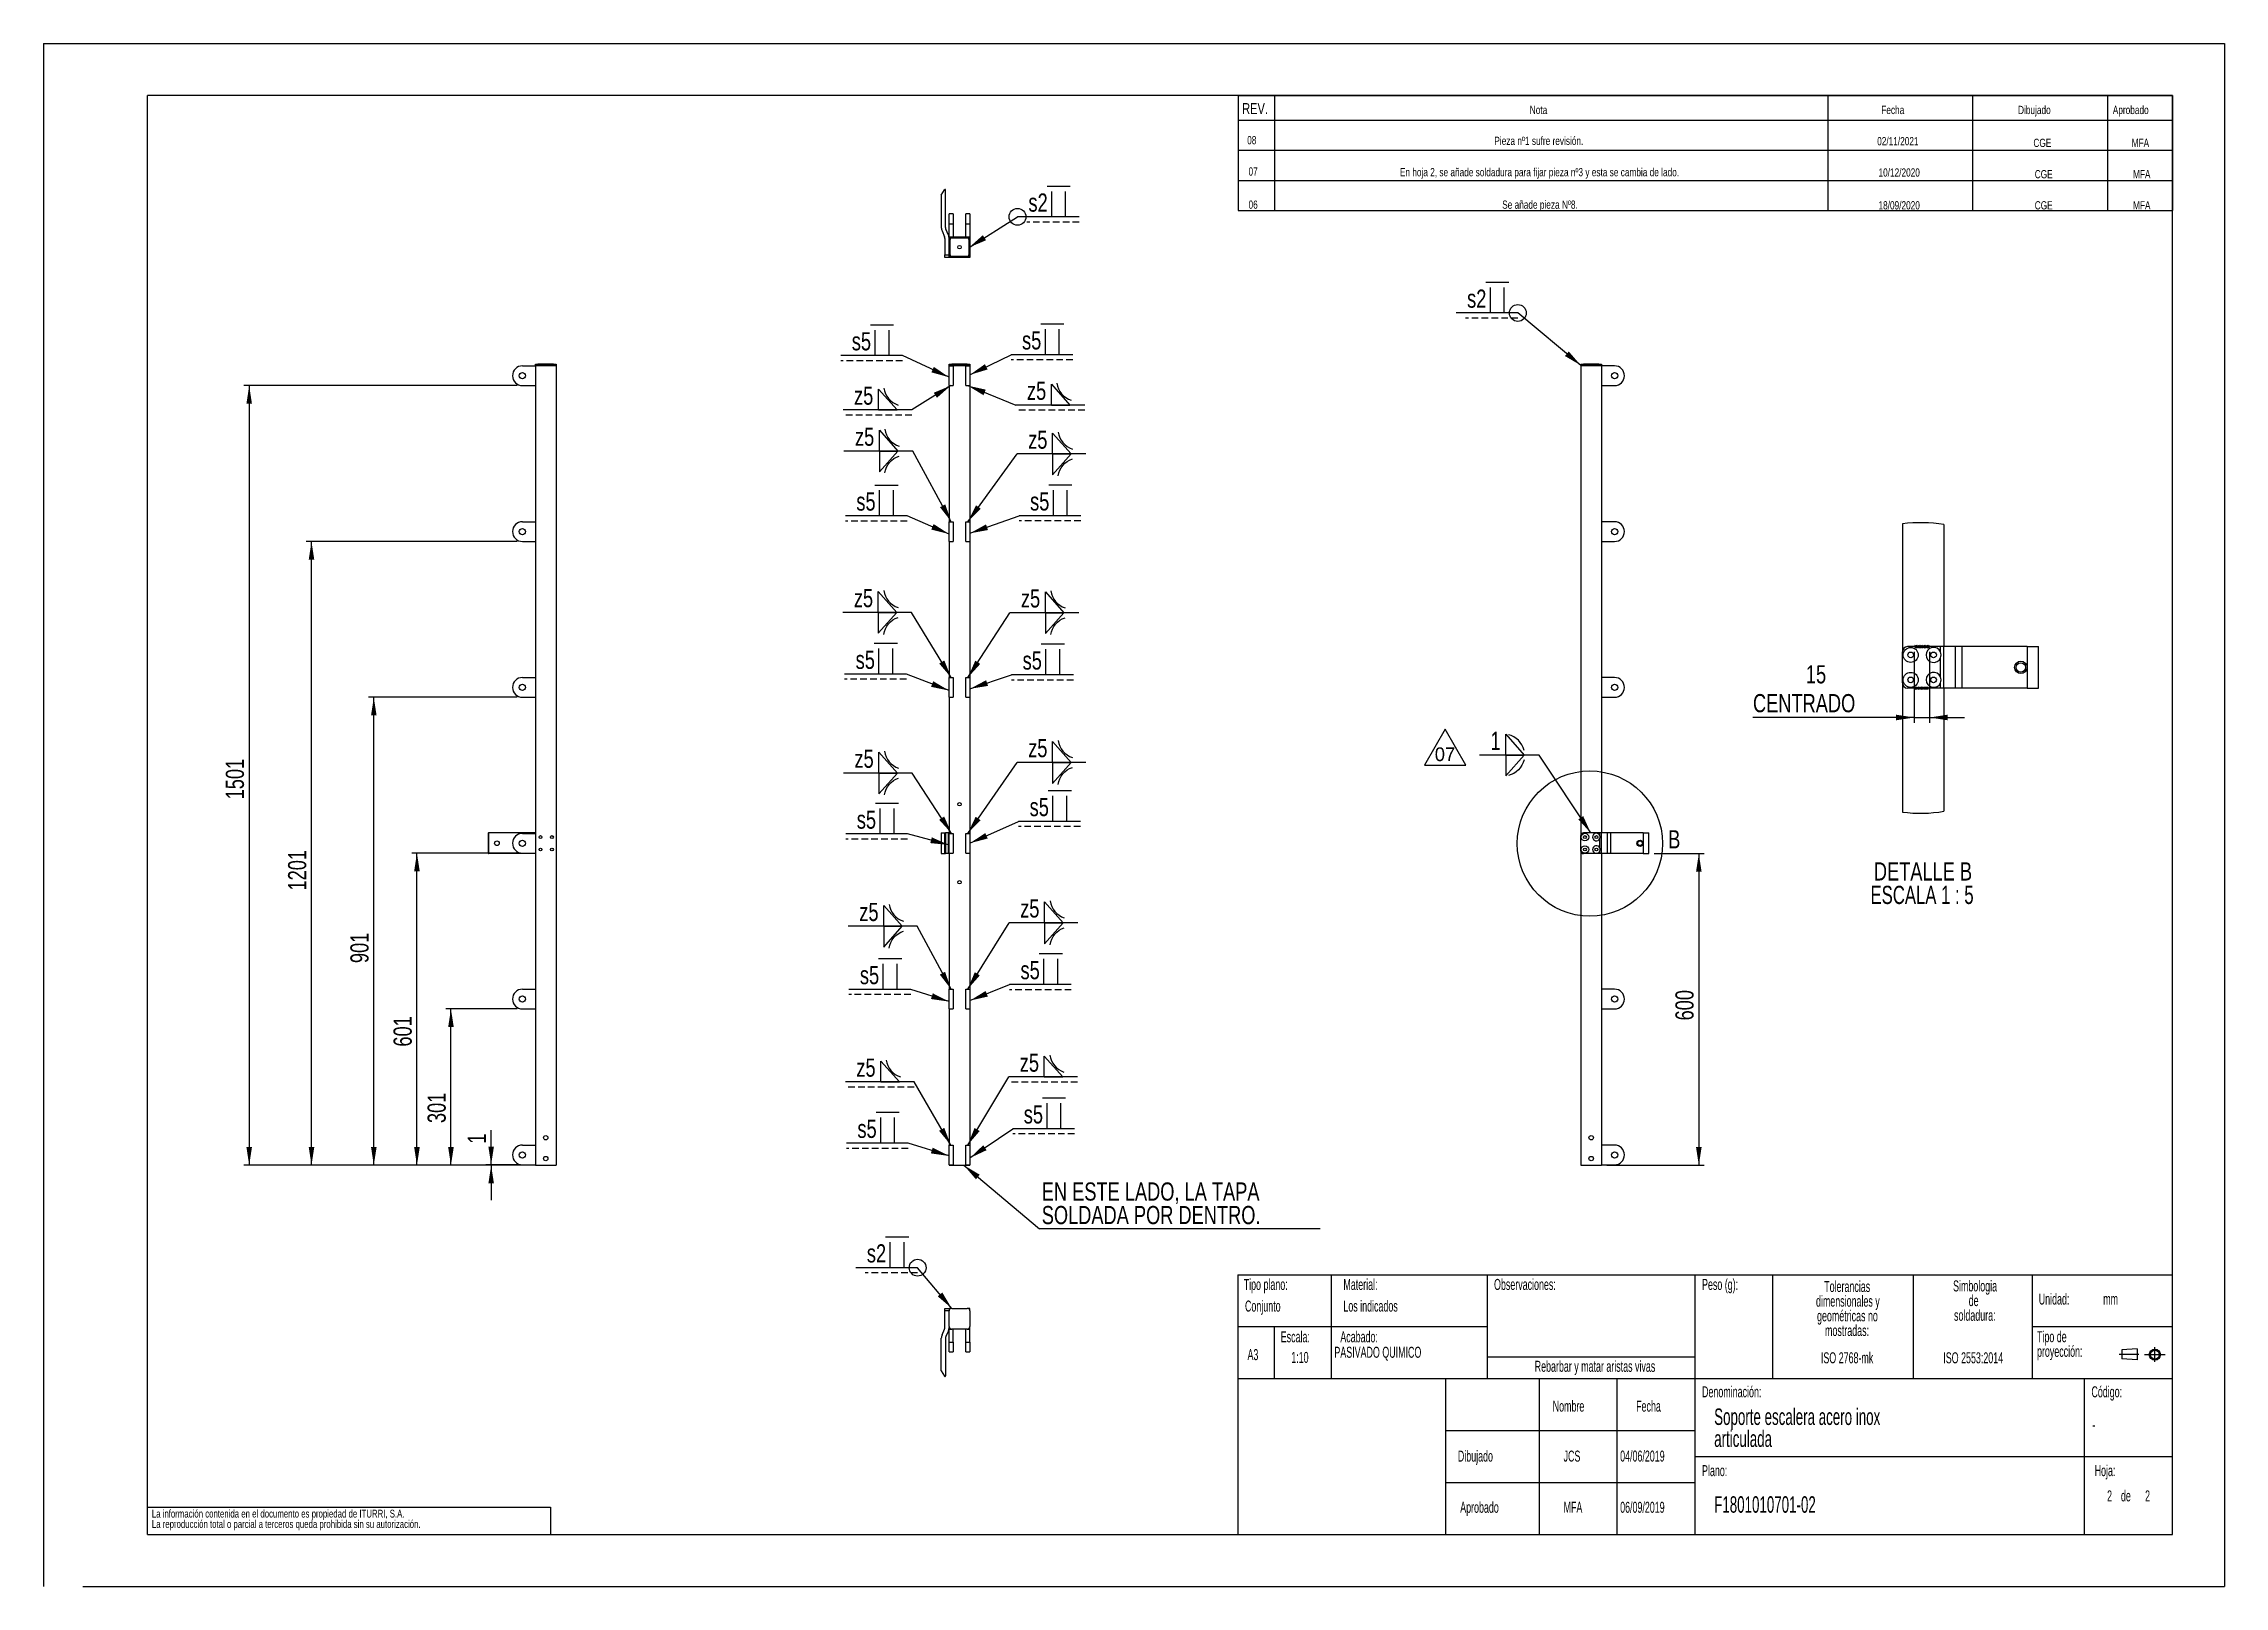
# Model space of a CAD drawing. Extents: x 0 to 4200, y 0 to 2970.
import ezdxf

# ---------------------------------------------------------------- set-up
doc = ezdxf.new("R2010")
doc.units = 0
doc.header["$LTSCALE"] = 10
doc.linetypes.add('CENTERX2', pattern=[20.32, 12.7, -2.54, 2.54, -2.54])
doc.linetypes.add('HIDDEN', pattern=[1.905, 1.27, -0.635])
doc.layers.get('0').update_dxf_attribs({"linetype": 'CONTINUOUS'})
doc.layers.add('FORMATO', color=7, linetype='CONTINUOUS')
doc.layers.add('SLD-0', color=179, linetype='CONTINUOUS')
doc.styles.add('SLDTEXTSTYLE0', font='TXT', dxfattribs={"width": 0.605})
doc.styles.add('SLDTEXTSTYLE1', font='TXT', dxfattribs={"width": 0.75})
doc.styles.add('SLDTEXTSTYLE2', font='TXT', dxfattribs={"width": 0.6875})
doc.dimstyles.new('SLDDIMSTYLE0', dxfattribs={"dimtxt": 35, "dimasz": 35, "dimexe": 0, "dimexo": 0.0625, "dimgap": 8.75, "dimtad": 1, "dimdec": 1, "dimrnd": 1e-09, "dimzin": 12, "dimtxsty": 'SLDTEXTSTYLE1', "dimsah": 1, "dimcen": 0.09, "dimazin": 3, "dimtfac": 1, "dimtdec": 1, "dimtofl": 0, "dimtmove": 0, "dimatfit": 3, "dimtolj": 1, "dimtzin": 12})
doc.dimstyles.new('SLDDIMSTYLE1', dxfattribs={"dimtxt": 0.18, "dimasz": 35, "dimexe": 0, "dimexo": 0.0625, "dimgap": 0, "dimtad": 0, "dimtih": 1, "dimtoh": 1, "dimdec": 0, "dimrnd": 1e-09, "dimzin": 0, "dimtxsty": 'STANDARD', "dimsah": 1, "dimcen": 0.09, "dimazin": 3, "dimtfac": 35, "dimtdec": 0, "dimtofl": 0, "dimtmove": 0, "dimatfit": 3, "dimtolj": 1, "dimtzin": 0})
doc.dimstyles.new('SLDDIMSTYLE2', dxfattribs={"dimtxt": 35, "dimasz": 35, "dimexe": 0, "dimexo": 0.0625, "dimgap": 8.75, "dimtad": 1, "dimdec": 1, "dimrnd": 1e-09, "dimzin": 12, "dimtxsty": 'SLDTEXTSTYLE1', "dimsah": 1, "dimcen": 0.09, "dimazin": 3, "dimtfac": 1, "dimtdec": 1, "dimtmove": 0, "dimatfit": 3, "dimtolj": 1, "dimtzin": 12})
doc.dimstyles.new('SLDDIMSTYLE3', dxfattribs={"dimtxt": 35, "dimasz": 35, "dimexe": 0, "dimexo": 0.0625, "dimgap": 8.75, "dimtad": 1, "dimdec": 0, "dimlfac": 0.5, "dimrnd": 1e-09, "dimzin": 12, "dimtxsty": 'SLDTEXTSTYLE1', "dimsah": 1, "dimcen": 0.09, "dimazin": 3, "dimtfac": 1, "dimtdec": 0, "dimtmove": 0, "dimatfit": 3, "dimtolj": 1, "dimtzin": 12})

msp = doc.modelspace()

# ---------------------------------------------------------------- texts
at = {"color": 7, "linetype": 'CONTINUOUS', "insert": (3128.82, 1455.77), "char_height": 35, "attachment_point": 1, "style": 'SLDTEXTSTYLE1'}
msp.add_mtext('B', dxfattribs=at)
at = {"layer": 'FORMATO', "style": 'SLDTEXTSTYLE1'}
for s, insert, char_height, attachment_point in [('REV.', (2308.36, 2855.52), 21.167, 1), ('Nota', (2862.24, 2850.26), 15.875, 1), ('Fecha', (3539.26, 2850.26), 15.875, 1), ('Dibujado', (3802.61, 2850.26), 15.875, 1), ('Aprobado', (3985.1, 2850.26), 15.875, 1), ('08', (2326.85, 2792.12), 15.875, 2), ('Pieza nº1 sufre revisión.', (2879.7, 2790.81), 15.875, 2), ('02/11/2021', (3571.14, 2790.16), 15.875, 2), ('CGE', (3849.45, 2786.9), 15.875, 2), ('MFA', (4038.24, 2786.9), 15.875, 2), ('07', (2329.43, 2731.8), 15.875, 2), ('En hoja 2, se añade soldadura para fijar pieza nº3 y esta se cambia de lado.', (2880.93, 2730.5), 15.875, 2), ('10/12/2020', (3573.72, 2729.85), 15.875, 2), ('CGE', (3852.02, 2726.59), 15.875, 2), ('MFA', (4040.82, 2726.59), 15.875, 2), ('06', (2329.43, 2667.96), 15.875, 2), ('Se añade pieza Nº8.', (2881.92, 2667.96), 15.875, 2), ('18/09/2020', (3573.72, 2666.69), 15.875, 2), ('CGE', (3852.02, 2666.69), 15.875, 2), ('MFA', (4040.82, 2666.69), 15.875, 2)]:
    msp.add_mtext(s, dxfattribs=dict(at, insert=insert, char_height=char_height, attachment_point=attachment_point))
at = {"layer": 'SLD-0', "style": 'SLDTEXTSTYLE0'}
for s, insert, char_height, attachment_point in [('Tipo plano:', (2311.29, 591.81), 21.1667, 1), ('Material:', (2503.3, 591.81), 21.167, 1), ('Observaciones:', (2793.39, 591.81), 21.1667, 1), ('Peso (g):', (3194.03, 591.81), 21.167, 1), ('Conjunto', (2313.77, 550.19), 21.167, 1), ('Los indicados', (2503.3, 550.19), 21.1667, 1), ('Unidad:', (3842.46, 563.71), 21.167, 1), ('mm', (3966.62, 563.71), 21.167, 1), ('Escala:', (2382.63, 491.01), 21.167, 1), ('Acabado:', (2497.38, 491.01), 21.167, 1), ('A3', (2318.59, 456.74), 21.167, 1), ('1:10', (2402.9, 451.35), 21.167, 1), ('PASIVADO QUIMICO', (2485.95, 461.27), 21.1667, 1), ('Rebarbar y matar aristas vivas', (2987.85, 434.24), 21.1667, 2), ('ISO 2768-mk', (3473.37, 450.6), 21.1667, 2), ('ISO 2553:2014', (3716.25, 450.6), 21.1667, 2), ('Denominación:', (3194.03, 385.14), 21.1667, 1), ('Código:', (3943.98, 385.14), 21.167, 1), ('Nombre', (2906.38, 357.55), 21.167, 1), ('Fecha', (3067.08, 357.55), 21.167, 1), ('-', (3945.86, 321.93), 21.17, 1), ('Dibujado', (2723.73, 261.4), 21.167, 1), ('JCS', (2927.35, 261.4), 21.167, 1), ('04/06/2019', (3036.29, 261.4), 21.167, 1), ('Plano:', (3194.03, 233.38), 21.167, 1), ('Hoja:', (3950.14, 233.38), 21.167, 1), ('F1801010701-02', (3217.39, 173.47), 31.75, 1), ('2', (3974.13, 184.75), 21.17, 1), ('2', (3974.13, 184.75), 21.17, 1), ('de', (4000.78, 184.75), 21.167, 1), ('de', (4000.78, 184.75), 21.167, 1), ('2', (4047.31, 184.75), 21.17, 1), ('2', (4047.31, 184.75), 21.17, 1), ('Aprobado', (2728.25, 162.82), 21.167, 1), ('MFA', (2927.35, 162.82), 21.167, 1), ('06/09/2019', (3036.29, 162.82), 21.167, 1)]:
    msp.add_mtext(s, dxfattribs=dict(at, insert=insert, char_height=char_height, attachment_point=attachment_point))

# ---------------------------------------------------------------- blocks, each defined once
blk = doc.blocks.new('BLOQUE3')
at = {"color": 7, "linetype": 'CENTERX2'}
for p, q in [((3979.2, 1300.6), (3948, 1300.6)), ((3988.8, 1300.2), (4021.6, 1300.2)), ((4005.2, 1288.5), (4005.2, 1311.9))]:
    blk.add_line(p, q, dxfattribs=at)
at = {"color": 7, "linetype": 'CONTINUOUS'}
for p, q in [((3976.8, 1309.5), (3952.3, 1307.7)), ((3952.3, 1307.7), (3952.3, 1293.4)), ((3976.8, 1309.5), (3976.8, 1291.6)), ((3976.8, 1291.6), (3952.3, 1293.4))]:
    blk.add_line(p, q, dxfattribs=at)
for radius in [8.92, 7.13]:
    blk.add_circle((4005.2, 1300.2), radius, dxfattribs=at)
blk = doc.blocks.new('SW_NOTE_0_1')
at = {"layer": 'SLD-0', "color": 0, "attachment_point": 2, "style": 'SLDTEXTSTYLE0'}
for s, insert, char_height in [('dimensionales y', (75.4, -0.9), 21.167), ('Tolerancias', (74.1, 27.3), 21.167), ('geométricas no', (74.6, -29.2), 21.167), ('mostradas:', (73.8, -57.4), 21.17)]:
    blk.add_mtext(s, dxfattribs=dict(at, insert=insert, char_height=char_height))
blk = doc.blocks.new('SW_NOTE_0_2')
at = {"layer": 'SLD-0', "color": 0, "attachment_point": 1, "style": 'SLDTEXTSTYLE0'}
for s, insert, char_height in [('Tipo de', (0, 27.3), 21.17), ('proyección:', (0, -0.9), 21.167)]:
    blk.add_mtext(s, dxfattribs=dict(at, insert=insert, char_height=char_height))
blk = doc.blocks.new('SW_NOTE_0_3')
at = {"layer": 'SLD-0', "color": 0, "char_height": 21.17, "attachment_point": 2, "style": 'SLDTEXTSTYLE0'}
for s, insert in [('Simbologia', (71.1, 27.3)), ('de', (68.4, -0.9)), ('soldadura:', (70.6, -29.2))]:
    blk.add_mtext(s, dxfattribs=dict(at, insert=insert))
blk = doc.blocks.new('SW_NOTE_0_4')
at = {"layer": 'SLD-0', "color": 0, "char_height": 15, "attachment_point": 1, "style": 'SLDTEXTSTYLE1'}
for s, insert in [('La información contenida en el documento es propiedad de ITURRI, S.A.', (0, 19.3)), ('La reproducción total o parcial a terceros queda prohibida sin su autorización.', (0, -0.7))]:
    blk.add_mtext(s, dxfattribs=dict(at, insert=insert))
blk = doc.blocks.new('SW_NOTE_0_5')
at = {"layer": 'SLD-0', "color": 0, "char_height": 31.75, "attachment_point": 1, "style": 'SLDTEXTSTYLE0'}
for s, insert in [('Soporte escalera acero inox', (0, 40.9)), ('articulada', (0, -1.4))]:
    blk.add_mtext(s, dxfattribs=dict(at, insert=insert))
blk = doc.blocks.new('_D')
at = {"layer": 'FORMATO', "color": 7}
for p, q in [((3101.7, 1410.6), (3197.8, 1410.6)), ((3187.8, 1410.6), (3187.8, 810.6)), ((3010.5, 810.6), (3197.8, 810.6))]:
    blk.add_line(p, q, dxfattribs=at)
for points in [[(3187.8, 1410.6), (3182.4, 1375.6), (3193.2, 1375.6)], [(3187.8, 810.6), (3193.2, 845.6), (3182.4, 845.6)]]:
    blk.add_solid(points, dxfattribs=at)
at = {"layer": 'FORMATO', "color": 7, "insert": (3142.7, 1089.5), "char_height": 35, "attachment_point": 1, "rotation": 90, "style": 'SLDTEXTSTYLE1'}
blk.add_mtext('600', dxfattribs=at)
blk = doc.blocks.new('SW_SYMBOL_WELD_BUSQ')
at = {"layer": 'FORMATO', "color": 0}
for p, q in [((2000, 0), (2000, 11000)), ((8000, 0), (8000, 11000))]:
    blk.add_line(p, q, dxfattribs=at)
blk = doc.blocks.new('SW_SYMBOL_WLDSI_FLT')
at = {"layer": 'FORMATO', "color": 0}
blk.add_line((0, 0), (10000, 0), dxfattribs=at)
blk = doc.blocks.new('SW_WELDSYMBOL_0')
at = {"layer": 'FORMATO', "color": 0}
blk.add_line((0, 0), (-119, 0), dxfattribs=at)
at = {"layer": 'FORMATO', "color": 0, "linetype": 'HIDDEN'}
blk.add_line((0, -10), (-101, -10), dxfattribs=at)
at = {"layer": 'FORMATO', "color": 0}
blk.add_circle((0, 0), 16.2, dxfattribs=at)
at = {"layer": 'FORMATO', "color": 0, "xscale": 0.004470703125, "yscale": 0.004470703125, "zscale": 0.004470703125}
for name, p in [('SW_SYMBOL_WLDSI_FLT', (-61.9, 59.4)), ('SW_SYMBOL_WELD_BUSQ', (-61.9, 0))]:
    blk.add_blockref(name, p, dxfattribs=at)
at = {"layer": 'FORMATO', "color": 0, "insert": (-97.8, 45.1), "char_height": 35, "attachment_point": 1, "style": 'SLDTEXTSTYLE1'}
blk.add_mtext('s2', dxfattribs=at)
blk = doc.blocks.new('SW_SYMBOL_WELD_FILL')
at = {"layer": 'FORMATO', "color": 0}
for p, q in [((1000, 0), (1000, 9000)), ((1000, 9000), (9000, 0)), ((1000, 0), (9000, 0))]:
    blk.add_line(p, q, dxfattribs=at)
blk = doc.blocks.new('SW_SYMBOL_WLDSI_FCNV')
at = {"layer": 'FORMATO', "color": 0}
blk.add_arc((0, 0), 9000, 13, 77, dxfattribs=at)
blk = doc.blocks.new('SW_WELDSYMBOL_1')
at = {"layer": 'FORMATO', "color": 0}
blk.add_line((0, 0), (-114.5, 0), dxfattribs=at)
at = {"layer": 'FORMATO', "color": 0, "xscale": 0.004470703125, "yscale": 0.004470703125, "zscale": 0.004470703125}
for name, p in [('SW_SYMBOL_WELD_FILL', (-68.7, 0)), ('SW_SYMBOL_WLDSI_FCNV', (-68.1, 0))]:
    blk.add_blockref(name, p, dxfattribs=at)
at = {"layer": 'FORMATO', "color": 0, "extrusion": (0, 0, -1), "xscale": 0.004470703125, "yscale": 0.004470703125, "zscale": 0.004470703125, "rotation": 180}
for name, p in [('SW_SYMBOL_WELD_FILL', (68.7, 0)), ('SW_SYMBOL_WLDSI_FCNV', (68.1, 0))]:
    blk.add_blockref(name, p, dxfattribs=at)
at = {"layer": 'FORMATO', "color": 0, "insert": (-93.3, 45.1), "char_height": 35, "attachment_point": 1, "style": 'SLDTEXTSTYLE1'}
blk.add_mtext('1', dxfattribs=at)
blk = doc.blocks.new('SW_NOTE_0_6')
at = {"layer": 'FORMATO', "color": 0}
blk.add_line((540.8, 0), (0, 0), dxfattribs=at)
at = {"layer": 'FORMATO', "color": 0, "char_height": 35, "attachment_point": 1, "style": 'SLDTEXTSTYLE1'}
for s, insert in [('EN ESTE LADO, LA TAPA', (4.5, 89.3)), ('SOLDADA POR DENTRO.', (4.5, 44))]:
    blk.add_mtext(s, dxfattribs=dict(at, insert=insert))
blk = doc.blocks.new('SW_WELDSYMBOL_2')
at = {"layer": 'FORMATO', "color": 0}
blk.add_line((119, 0), (0, 0), dxfattribs=at)
at = {"layer": 'FORMATO', "color": 0, "linetype": 'HIDDEN'}
blk.add_line((119, -10), (0, -10), dxfattribs=at)
at = {"layer": 'FORMATO', "color": 0, "xscale": 0.004470703125, "yscale": 0.004470703125, "zscale": 0.004470703125}
for name, p in [('SW_SYMBOL_WLDSI_FLT', (57.1, 59.4)), ('SW_SYMBOL_WELD_BUSQ', (57.1, 0))]:
    blk.add_blockref(name, p, dxfattribs=at)
at = {"layer": 'FORMATO', "color": 0, "insert": (21.2, 45.1), "char_height": 35, "attachment_point": 1, "style": 'SLDTEXTSTYLE1'}
blk.add_mtext('s5', dxfattribs=at)
blk = doc.blocks.new('SW_WELDSYMBOL_3')
at = {"layer": 'FORMATO', "color": 0}
blk.add_line((119, 0), (0, 0), dxfattribs=at)
at = {"layer": 'FORMATO', "color": 0, "linetype": 'HIDDEN'}
blk.add_line((119, -10), (0, -10), dxfattribs=at)
at = {"layer": 'FORMATO', "color": 0, "xscale": 0.004470703125, "yscale": 0.004470703125, "zscale": 0.004470703125}
for name, p in [('SW_SYMBOL_WLDSI_FLT', (57.1, 59.4)), ('SW_SYMBOL_WELD_BUSQ', (57.1, 0))]:
    blk.add_blockref(name, p, dxfattribs=at)
at = {"layer": 'FORMATO', "color": 0, "insert": (21.2, 45.1), "char_height": 35, "attachment_point": 1, "style": 'SLDTEXTSTYLE1'}
blk.add_mtext('s5', dxfattribs=at)
blk = doc.blocks.new('SW_WELDSYMBOL_4')
at = {"layer": 'FORMATO', "color": 0}
blk.add_line((119, 0), (0, 0), dxfattribs=at)
at = {"layer": 'FORMATO', "color": 0, "linetype": 'HIDDEN'}
blk.add_line((119, -10), (0, -10), dxfattribs=at)
at = {"layer": 'FORMATO', "color": 0, "xscale": 0.004470703125, "yscale": 0.004470703125, "zscale": 0.004470703125}
for name, p in [('SW_SYMBOL_WLDSI_FLT', (57.1, 59.4)), ('SW_SYMBOL_WELD_BUSQ', (57.1, 0))]:
    blk.add_blockref(name, p, dxfattribs=at)
at = {"layer": 'FORMATO', "color": 0, "insert": (21.2, 45.1), "char_height": 35, "attachment_point": 1, "style": 'SLDTEXTSTYLE1'}
blk.add_mtext('s5', dxfattribs=at)
blk = doc.blocks.new('SW_WELDSYMBOL_5')
at = {"layer": 'FORMATO', "color": 0}
blk.add_line((119, 0), (0, 0), dxfattribs=at)
at = {"layer": 'FORMATO', "color": 0, "linetype": 'HIDDEN'}
blk.add_line((119, -10), (0, -10), dxfattribs=at)
at = {"layer": 'FORMATO', "color": 0, "xscale": 0.004470703125, "yscale": 0.004470703125, "zscale": 0.004470703125}
for name, p in [('SW_SYMBOL_WLDSI_FLT', (57.1, 59.4)), ('SW_SYMBOL_WELD_BUSQ', (57.1, 0))]:
    blk.add_blockref(name, p, dxfattribs=at)
at = {"layer": 'FORMATO', "color": 0, "insert": (21.2, 45.1), "char_height": 35, "attachment_point": 1, "style": 'SLDTEXTSTYLE1'}
blk.add_mtext('s5', dxfattribs=at)
blk = doc.blocks.new('SW_WELDSYMBOL_6')
at = {"layer": 'FORMATO', "color": 0}
blk.add_line((119, 0), (0, 0), dxfattribs=at)
at = {"layer": 'FORMATO', "color": 0, "linetype": 'HIDDEN'}
blk.add_line((119, -10), (0, -10), dxfattribs=at)
at = {"layer": 'FORMATO', "color": 0, "xscale": 0.004470703125, "yscale": 0.004470703125, "zscale": 0.004470703125}
for name, p in [('SW_SYMBOL_WLDSI_FLT', (57.1, 59.4)), ('SW_SYMBOL_WELD_BUSQ', (57.1, 0))]:
    blk.add_blockref(name, p, dxfattribs=at)
at = {"layer": 'FORMATO', "color": 0, "insert": (21.2, 45.1), "char_height": 35, "attachment_point": 1, "style": 'SLDTEXTSTYLE1'}
blk.add_mtext('s5', dxfattribs=at)
blk = doc.blocks.new('SW_WELDSYMBOL_7')
at = {"layer": 'FORMATO', "color": 0}
blk.add_line((119, 0), (0, 0), dxfattribs=at)
at = {"layer": 'FORMATO', "color": 0, "linetype": 'HIDDEN'}
blk.add_line((119, -10), (0, -10), dxfattribs=at)
at = {"layer": 'FORMATO', "color": 0, "xscale": 0.004470703125, "yscale": 0.004470703125, "zscale": 0.004470703125}
for name, p in [('SW_SYMBOL_WLDSI_FLT', (57.1, 59.4)), ('SW_SYMBOL_WELD_BUSQ', (57.1, 0))]:
    blk.add_blockref(name, p, dxfattribs=at)
at = {"layer": 'FORMATO', "color": 0, "insert": (21.2, 45.1), "char_height": 35, "attachment_point": 1, "style": 'SLDTEXTSTYLE1'}
blk.add_mtext('s5', dxfattribs=at)
blk = doc.blocks.new('SW_WELDSYMBOL_8')
at = {"layer": 'FORMATO', "color": 0}
blk.add_line((0, 0), (-119, 0), dxfattribs=at)
at = {"layer": 'FORMATO', "color": 0, "linetype": 'HIDDEN'}
blk.add_line((0, -10), (-119, -10), dxfattribs=at)
at = {"layer": 'FORMATO', "color": 0, "xscale": 0.004470703125, "yscale": 0.004470703125, "zscale": 0.004470703125}
for name, p in [('SW_SYMBOL_WLDSI_FLT', (-61.9, 59.4)), ('SW_SYMBOL_WELD_BUSQ', (-61.9, 0))]:
    blk.add_blockref(name, p, dxfattribs=at)
at = {"layer": 'FORMATO', "color": 0, "insert": (-97.8, 45.1), "char_height": 35, "attachment_point": 1, "style": 'SLDTEXTSTYLE1'}
blk.add_mtext('s5', dxfattribs=at)
blk = doc.blocks.new('SW_WELDSYMBOL_9')
at = {"layer": 'FORMATO', "color": 0}
blk.add_line((0, 0), (-119, 0), dxfattribs=at)
at = {"layer": 'FORMATO', "color": 0, "linetype": 'HIDDEN'}
blk.add_line((0, -10), (-119, -10), dxfattribs=at)
at = {"layer": 'FORMATO', "color": 0, "xscale": 0.004470703125, "yscale": 0.004470703125, "zscale": 0.004470703125}
for name, p in [('SW_SYMBOL_WLDSI_FLT', (-61.9, 59.4)), ('SW_SYMBOL_WELD_BUSQ', (-61.9, 0))]:
    blk.add_blockref(name, p, dxfattribs=at)
at = {"layer": 'FORMATO', "color": 0, "insert": (-97.8, 45.1), "char_height": 35, "attachment_point": 1, "style": 'SLDTEXTSTYLE1'}
blk.add_mtext('s5', dxfattribs=at)
blk = doc.blocks.new('SW_WELDSYMBOL_10')
at = {"layer": 'FORMATO', "color": 0}
blk.add_line((0, 0), (-119, 0), dxfattribs=at)
at = {"layer": 'FORMATO', "color": 0, "linetype": 'HIDDEN'}
blk.add_line((0, -10), (-119, -10), dxfattribs=at)
at = {"layer": 'FORMATO', "color": 0, "xscale": 0.004470703125, "yscale": 0.004470703125, "zscale": 0.004470703125}
for name, p in [('SW_SYMBOL_WLDSI_FLT', (-61.9, 59.4)), ('SW_SYMBOL_WELD_BUSQ', (-61.9, 0))]:
    blk.add_blockref(name, p, dxfattribs=at)
at = {"layer": 'FORMATO', "color": 0, "insert": (-97.8, 45.1), "char_height": 35, "attachment_point": 1, "style": 'SLDTEXTSTYLE1'}
blk.add_mtext('s5', dxfattribs=at)
blk = doc.blocks.new('SW_WELDSYMBOL_11')
at = {"layer": 'FORMATO', "color": 0}
blk.add_line((0, 0), (-119, 0), dxfattribs=at)
at = {"layer": 'FORMATO', "color": 0, "linetype": 'HIDDEN'}
blk.add_line((0, -10), (-119, -10), dxfattribs=at)
at = {"layer": 'FORMATO', "color": 0, "xscale": 0.004470703125, "yscale": 0.004470703125, "zscale": 0.004470703125}
for name, p in [('SW_SYMBOL_WLDSI_FLT', (-61.9, 59.4)), ('SW_SYMBOL_WELD_BUSQ', (-61.9, 0))]:
    blk.add_blockref(name, p, dxfattribs=at)
at = {"layer": 'FORMATO', "color": 0, "insert": (-97.8, 45.1), "char_height": 35, "attachment_point": 1, "style": 'SLDTEXTSTYLE1'}
blk.add_mtext('s5', dxfattribs=at)
blk = doc.blocks.new('SW_WELDSYMBOL_12')
at = {"layer": 'FORMATO', "color": 0}
blk.add_line((0, 0), (-119, 0), dxfattribs=at)
at = {"layer": 'FORMATO', "color": 0, "linetype": 'HIDDEN'}
blk.add_line((0, -10), (-119, -10), dxfattribs=at)
at = {"layer": 'FORMATO', "color": 0, "xscale": 0.004470703125, "yscale": 0.004470703125, "zscale": 0.004470703125}
for name, p in [('SW_SYMBOL_WLDSI_FLT', (-61.9, 59.4)), ('SW_SYMBOL_WELD_BUSQ', (-61.9, 0))]:
    blk.add_blockref(name, p, dxfattribs=at)
at = {"layer": 'FORMATO', "color": 0, "insert": (-97.8, 45.1), "char_height": 35, "attachment_point": 1, "style": 'SLDTEXTSTYLE1'}
blk.add_mtext('s5', dxfattribs=at)
blk = doc.blocks.new('SW_WELDSYMBOL_13')
at = {"layer": 'FORMATO', "color": 0}
blk.add_line((0, 0), (-119, 0), dxfattribs=at)
at = {"layer": 'FORMATO', "color": 0, "linetype": 'HIDDEN'}
blk.add_line((0, -10), (-119, -10), dxfattribs=at)
at = {"layer": 'FORMATO', "color": 0, "xscale": 0.004470703125, "yscale": 0.004470703125, "zscale": 0.004470703125}
for name, p in [('SW_SYMBOL_WLDSI_FLT', (-61.9, 59.4)), ('SW_SYMBOL_WELD_BUSQ', (-61.9, 0))]:
    blk.add_blockref(name, p, dxfattribs=at)
at = {"layer": 'FORMATO', "color": 0, "insert": (-97.8, 45.1), "char_height": 35, "attachment_point": 1, "style": 'SLDTEXTSTYLE1'}
blk.add_mtext('s5', dxfattribs=at)
blk = doc.blocks.new('SW_SYMBOL_WLDSI_FCNC')
at = {"layer": 'FORMATO', "color": 0}
blk.add_arc((12750, 10687.5), 9000, 188, 252, dxfattribs=at)
blk = doc.blocks.new('SW_WELDSYMBOL_14')
at = {"layer": 'FORMATO', "color": 0}
blk.add_line((0, 0), (-132.5, 0), dxfattribs=at)
at = {"layer": 'FORMATO', "color": 0, "xscale": 0.004470703125, "yscale": 0.004470703125, "zscale": 0.004470703125}
for name, p in [('SW_SYMBOL_WLDSI_FCNC', (-70.8, 0)), ('SW_SYMBOL_WELD_FILL', (-68.7, 0))]:
    blk.add_blockref(name, p, dxfattribs=at)
at = {"layer": 'FORMATO', "color": 0, "extrusion": (0, 0, -1), "xscale": 0.004470703125, "yscale": 0.004470703125, "zscale": 0.004470703125, "rotation": 180}
for name, p in [('SW_SYMBOL_WELD_FILL', (68.7, 0)), ('SW_SYMBOL_WLDSI_FCNC', (70.8, 0))]:
    blk.add_blockref(name, p, dxfattribs=at)
at = {"layer": 'FORMATO', "color": 0, "insert": (-111.3, 45.1), "char_height": 35, "attachment_point": 1, "style": 'SLDTEXTSTYLE1'}
blk.add_mtext('z5', dxfattribs=at)
blk = doc.blocks.new('SW_WELDSYMBOL_15')
at = {"layer": 'FORMATO', "color": 0}
blk.add_line((132.5, 0), (0, 0), dxfattribs=at)
at = {"layer": 'FORMATO', "color": 0, "xscale": 0.004470703125, "yscale": 0.004470703125, "zscale": 0.004470703125}
for name, p in [('SW_SYMBOL_WLDSI_FCNC', (61.7, 0)), ('SW_SYMBOL_WELD_FILL', (63.8, 0))]:
    blk.add_blockref(name, p, dxfattribs=at)
at = {"layer": 'FORMATO', "color": 0, "extrusion": (0, 0, -1), "xscale": 0.004470703125, "yscale": 0.004470703125, "zscale": 0.004470703125, "rotation": 180}
for name, p in [('SW_SYMBOL_WELD_FILL', (-63.8, 0)), ('SW_SYMBOL_WLDSI_FCNC', (-61.7, 0))]:
    blk.add_blockref(name, p, dxfattribs=at)
at = {"layer": 'FORMATO', "color": 0, "insert": (21.2, 45.1), "char_height": 35, "attachment_point": 1, "style": 'SLDTEXTSTYLE1'}
blk.add_mtext('z5', dxfattribs=at)
blk = doc.blocks.new('SW_WELDSYMBOL_16')
at = {"layer": 'FORMATO', "color": 0}
blk.add_line((0, 0), (-132.5, 0), dxfattribs=at)
at = {"layer": 'FORMATO', "color": 0, "xscale": 0.004470703125, "yscale": 0.004470703125, "zscale": 0.004470703125}
for name, p in [('SW_SYMBOL_WLDSI_FCNC', (-70.8, 0)), ('SW_SYMBOL_WELD_FILL', (-68.7, 0))]:
    blk.add_blockref(name, p, dxfattribs=at)
at = {"layer": 'FORMATO', "color": 0, "extrusion": (0, 0, -1), "xscale": 0.004470703125, "yscale": 0.004470703125, "zscale": 0.004470703125, "rotation": 180}
for name, p in [('SW_SYMBOL_WELD_FILL', (68.7, 0)), ('SW_SYMBOL_WLDSI_FCNC', (70.8, 0))]:
    blk.add_blockref(name, p, dxfattribs=at)
at = {"layer": 'FORMATO', "color": 0, "insert": (-111.3, 45.1), "char_height": 35, "attachment_point": 1, "style": 'SLDTEXTSTYLE1'}
blk.add_mtext('z5', dxfattribs=at)
blk = doc.blocks.new('SW_WELDSYMBOL_17')
at = {"layer": 'FORMATO', "color": 0}
blk.add_line((0, 0), (-132.5, 0), dxfattribs=at)
at = {"layer": 'FORMATO', "color": 0, "xscale": 0.004470703125, "yscale": 0.004470703125, "zscale": 0.004470703125}
for name, p in [('SW_SYMBOL_WLDSI_FCNC', (-70.8, 0)), ('SW_SYMBOL_WELD_FILL', (-68.7, 0))]:
    blk.add_blockref(name, p, dxfattribs=at)
at = {"layer": 'FORMATO', "color": 0, "extrusion": (0, 0, -1), "xscale": 0.004470703125, "yscale": 0.004470703125, "zscale": 0.004470703125, "rotation": 180}
for name, p in [('SW_SYMBOL_WELD_FILL', (68.7, 0)), ('SW_SYMBOL_WLDSI_FCNC', (70.8, 0))]:
    blk.add_blockref(name, p, dxfattribs=at)
at = {"layer": 'FORMATO', "color": 0, "insert": (-111.3, 45.1), "char_height": 35, "attachment_point": 1, "style": 'SLDTEXTSTYLE1'}
blk.add_mtext('z5', dxfattribs=at)
blk = doc.blocks.new('SW_WELDSYMBOL_18')
at = {"layer": 'FORMATO', "color": 0}
blk.add_line((0, 0), (-132.5, 0), dxfattribs=at)
at = {"layer": 'FORMATO', "color": 0, "xscale": 0.004470703125, "yscale": 0.004470703125, "zscale": 0.004470703125}
for name, p in [('SW_SYMBOL_WLDSI_FCNC', (-70.8, 0)), ('SW_SYMBOL_WELD_FILL', (-68.7, 0))]:
    blk.add_blockref(name, p, dxfattribs=at)
at = {"layer": 'FORMATO', "color": 0, "extrusion": (0, 0, -1), "xscale": 0.004470703125, "yscale": 0.004470703125, "zscale": 0.004470703125, "rotation": 180}
for name, p in [('SW_SYMBOL_WELD_FILL', (68.7, 0)), ('SW_SYMBOL_WLDSI_FCNC', (70.8, 0))]:
    blk.add_blockref(name, p, dxfattribs=at)
at = {"layer": 'FORMATO', "color": 0, "insert": (-111.3, 45.1), "char_height": 35, "attachment_point": 1, "style": 'SLDTEXTSTYLE1'}
blk.add_mtext('z5', dxfattribs=at)
blk = doc.blocks.new('SW_WELDSYMBOL_19')
at = {"layer": 'FORMATO', "color": 0}
blk.add_line((0, 0), (-132.5, 0), dxfattribs=at)
at = {"layer": 'FORMATO', "color": 0, "linetype": 'HIDDEN'}
blk.add_line((0, -10), (-132.5, -10), dxfattribs=at)
at = {"layer": 'FORMATO', "color": 0, "xscale": 0.004470703125, "yscale": 0.004470703125, "zscale": 0.004470703125}
for name, p in [('SW_SYMBOL_WLDSI_FCNC', (-70.8, 0)), ('SW_SYMBOL_WELD_FILL', (-68.7, 0))]:
    blk.add_blockref(name, p, dxfattribs=at)
at = {"layer": 'FORMATO', "color": 0, "insert": (-111.3, 45.1), "char_height": 35, "attachment_point": 1, "style": 'SLDTEXTSTYLE1'}
blk.add_mtext('z5', dxfattribs=at)
blk = doc.blocks.new('SW_WELDSYMBOL_20')
at = {"layer": 'FORMATO', "color": 0}
blk.add_line((132.5, 0), (0, 0), dxfattribs=at)
at = {"layer": 'FORMATO', "color": 0, "linetype": 'HIDDEN'}
blk.add_line((132.5, -10), (0, -10), dxfattribs=at)
at = {"layer": 'FORMATO', "color": 0, "xscale": 0.004470703125, "yscale": 0.004470703125, "zscale": 0.004470703125}
for name, p in [('SW_SYMBOL_WLDSI_FCNC', (61.7, 0)), ('SW_SYMBOL_WELD_FILL', (63.8, 0))]:
    blk.add_blockref(name, p, dxfattribs=at)
at = {"layer": 'FORMATO', "color": 0, "insert": (21.2, 45.1), "char_height": 35, "attachment_point": 1, "style": 'SLDTEXTSTYLE1'}
blk.add_mtext('z5', dxfattribs=at)
blk = doc.blocks.new('SW_WELDSYMBOL_21')
at = {"layer": 'FORMATO', "color": 0}
blk.add_line((132.5, 0), (0, 0), dxfattribs=at)
at = {"layer": 'FORMATO', "color": 0, "xscale": 0.004470703125, "yscale": 0.004470703125, "zscale": 0.004470703125}
for name, p in [('SW_SYMBOL_WLDSI_FCNC', (61.7, 0)), ('SW_SYMBOL_WELD_FILL', (63.8, 0))]:
    blk.add_blockref(name, p, dxfattribs=at)
at = {"layer": 'FORMATO', "color": 0, "extrusion": (0, 0, -1), "xscale": 0.004470703125, "yscale": 0.004470703125, "zscale": 0.004470703125, "rotation": 180}
for name, p in [('SW_SYMBOL_WELD_FILL', (-63.8, 0)), ('SW_SYMBOL_WLDSI_FCNC', (-61.7, 0))]:
    blk.add_blockref(name, p, dxfattribs=at)
at = {"layer": 'FORMATO', "color": 0, "insert": (21.2, 45.1), "char_height": 35, "attachment_point": 1, "style": 'SLDTEXTSTYLE1'}
blk.add_mtext('z5', dxfattribs=at)
blk = doc.blocks.new('SW_WELDSYMBOL_22')
at = {"layer": 'FORMATO', "color": 0}
blk.add_line((132.5, 0), (0, 0), dxfattribs=at)
at = {"layer": 'FORMATO', "color": 0, "xscale": 0.004470703125, "yscale": 0.004470703125, "zscale": 0.004470703125}
for name, p in [('SW_SYMBOL_WLDSI_FCNC', (61.7, 0)), ('SW_SYMBOL_WELD_FILL', (63.8, 0))]:
    blk.add_blockref(name, p, dxfattribs=at)
at = {"layer": 'FORMATO', "color": 0, "extrusion": (0, 0, -1), "xscale": 0.004470703125, "yscale": 0.004470703125, "zscale": 0.004470703125, "rotation": 180}
for name, p in [('SW_SYMBOL_WELD_FILL', (-63.8, 0)), ('SW_SYMBOL_WLDSI_FCNC', (-61.7, 0))]:
    blk.add_blockref(name, p, dxfattribs=at)
at = {"layer": 'FORMATO', "color": 0, "insert": (21.2, 45.1), "char_height": 35, "attachment_point": 1, "style": 'SLDTEXTSTYLE1'}
blk.add_mtext('z5', dxfattribs=at)
blk = doc.blocks.new('SW_WELDSYMBOL_23')
at = {"layer": 'FORMATO', "color": 0}
blk.add_line((132.5, 0), (0, 0), dxfattribs=at)
at = {"layer": 'FORMATO', "color": 0, "xscale": 0.004470703125, "yscale": 0.004470703125, "zscale": 0.004470703125}
for name, p in [('SW_SYMBOL_WLDSI_FCNC', (61.7, 0)), ('SW_SYMBOL_WELD_FILL', (63.8, 0))]:
    blk.add_blockref(name, p, dxfattribs=at)
at = {"layer": 'FORMATO', "color": 0, "extrusion": (0, 0, -1), "xscale": 0.004470703125, "yscale": 0.004470703125, "zscale": 0.004470703125, "rotation": 180}
for name, p in [('SW_SYMBOL_WELD_FILL', (-63.8, 0)), ('SW_SYMBOL_WLDSI_FCNC', (-61.7, 0))]:
    blk.add_blockref(name, p, dxfattribs=at)
at = {"layer": 'FORMATO', "color": 0, "insert": (21.2, 45.1), "char_height": 35, "attachment_point": 1, "style": 'SLDTEXTSTYLE1'}
blk.add_mtext('z5', dxfattribs=at)
blk = doc.blocks.new('SW_WELDSYMBOL_24')
at = {"layer": 'FORMATO', "color": 0}
blk.add_line((132.5, 0), (0, 0), dxfattribs=at)
at = {"layer": 'FORMATO', "color": 0, "linetype": 'HIDDEN'}
blk.add_line((132.5, -10), (0, -10), dxfattribs=at)
at = {"layer": 'FORMATO', "color": 0, "xscale": 0.004470703125, "yscale": 0.004470703125, "zscale": 0.004470703125}
for name, p in [('SW_SYMBOL_WLDSI_FCNC', (61.7, 0)), ('SW_SYMBOL_WELD_FILL', (63.8, 0))]:
    blk.add_blockref(name, p, dxfattribs=at)
at = {"layer": 'FORMATO', "color": 0, "insert": (21.2, 45.1), "char_height": 35, "attachment_point": 1, "style": 'SLDTEXTSTYLE1'}
blk.add_mtext('z5', dxfattribs=at)
blk = doc.blocks.new('SW_WELDSYMBOL_25')
at = {"layer": 'FORMATO', "color": 0}
blk.add_line((0, 0), (-132.5, 0), dxfattribs=at)
at = {"layer": 'FORMATO', "color": 0, "linetype": 'HIDDEN'}
blk.add_line((0, -10), (-132.5, -10), dxfattribs=at)
at = {"layer": 'FORMATO', "color": 0, "xscale": 0.004470703125, "yscale": 0.004470703125, "zscale": 0.004470703125}
for name, p in [('SW_SYMBOL_WLDSI_FCNC', (-70.8, 0)), ('SW_SYMBOL_WELD_FILL', (-68.7, 0))]:
    blk.add_blockref(name, p, dxfattribs=at)
at = {"layer": 'FORMATO', "color": 0, "insert": (-111.3, 45.1), "char_height": 35, "attachment_point": 1, "style": 'SLDTEXTSTYLE1'}
blk.add_mtext('z5', dxfattribs=at)
blk = doc.blocks.new('SW_WELDSYMBOL_26')
at = {"layer": 'FORMATO', "color": 0}
blk.add_line((119, 0), (0, 0), dxfattribs=at)
at = {"layer": 'FORMATO', "color": 0, "linetype": 'HIDDEN'}
blk.add_line((119, -10), (18, -10), dxfattribs=at)
at = {"layer": 'FORMATO', "color": 0}
blk.add_circle((0, 0), 16.2, dxfattribs=at)
at = {"layer": 'FORMATO', "color": 0, "xscale": 0.004470703125, "yscale": 0.004470703125, "zscale": 0.004470703125}
for name, p in [('SW_SYMBOL_WLDSI_FLT', (57.1, 59.4)), ('SW_SYMBOL_WELD_BUSQ', (57.1, 0))]:
    blk.add_blockref(name, p, dxfattribs=at)
at = {"layer": 'FORMATO', "color": 0, "insert": (21.2, 45.1), "char_height": 35, "attachment_point": 1, "style": 'SLDTEXTSTYLE1'}
blk.add_mtext('s2', dxfattribs=at)
blk = doc.blocks.new('SW_WELDSYMBOL_27')
at = {"layer": 'FORMATO', "color": 0}
blk.add_line((0, 0), (-119, 0), dxfattribs=at)
at = {"layer": 'FORMATO', "color": 0, "linetype": 'HIDDEN'}
blk.add_line((0, -10), (-101, -10), dxfattribs=at)
at = {"layer": 'FORMATO', "color": 0}
blk.add_circle((0, 0), 16.2, dxfattribs=at)
at = {"layer": 'FORMATO', "color": 0, "xscale": 0.004470703125, "yscale": 0.004470703125, "zscale": 0.004470703125}
for name, p in [('SW_SYMBOL_WLDSI_FLT', (-61.9, 59.4)), ('SW_SYMBOL_WELD_BUSQ', (-61.9, 0))]:
    blk.add_blockref(name, p, dxfattribs=at)
at = {"layer": 'FORMATO', "color": 0, "insert": (-97.8, 45.1), "char_height": 35, "attachment_point": 1, "style": 'SLDTEXTSTYLE1'}
blk.add_mtext('s2', dxfattribs=at)
blk = doc.blocks.new('SW_NOTE_0')
at = {"layer": 'FORMATO', "color": 0, "insert": (0, 171), "char_height": 132.3, "attachment_point": 1}
blk.add_mtext('07', dxfattribs=at)
blk = doc.blocks.new('SIMBOLO_REV7')
at = {"layer": 'FORMATO'}
for p, q in [((2014, 16203), (1814, 15857)), ((2214, 15857), (2014, 16203)), ((1814, 15857), (2214, 15857))]:
    blk.add_line(p, q, dxfattribs=at)
at = {"layer": 'FORMATO', "color": 7}
blk.add_blockref('SW_NOTE_0', (1914, 15857), dxfattribs=at)
blk = doc.blocks.new('_D_1')
at = {"layer": 'FORMATO', "color": 7}
for p, q in [((861.9, 811.6), (861.9, 878.3)), ((912.1, 811.6), (851.9, 811.6)), ((937.1, 810.6), (851.9, 810.6)), ((861.9, 810.6), (861.9, 811.6)), ((861.9, 810.6), (861.9, 743.3))]:
    blk.add_line(p, q, dxfattribs=at)
for points in [[(861.9, 811.6), (867.3, 846.6), (856.6, 846.6)], [(861.9, 810.6), (856.6, 775.6), (867.3, 775.6)]]:
    blk.add_solid(points, dxfattribs=at)
at = {"layer": 'FORMATO', "color": 7, "insert": (816.8, 852.4), "char_height": 35, "attachment_point": 1, "rotation": 90, "style": 'SLDTEXTSTYLE1'}
blk.add_mtext('1', dxfattribs=at)
blk = doc.blocks.new('_D_2')
at = {"layer": 'FORMATO', "color": 7}
for p, q in [((912.1, 1111.6), (774.5, 1111.6)), ((784.5, 810.6), (784.5, 1111.6)), ((937.1, 810.6), (774.5, 810.6))]:
    blk.add_line(p, q, dxfattribs=at)
for points in [[(784.5, 1111.6), (779.1, 1076.6), (789.9, 1076.6)], [(784.5, 810.6), (789.9, 845.6), (779.1, 845.6)]]:
    blk.add_solid(points, dxfattribs=at)
at = {"layer": 'FORMATO', "color": 7, "insert": (739.4, 891.9), "char_height": 35, "attachment_point": 1, "rotation": 90, "style": 'SLDTEXTSTYLE1'}
blk.add_mtext('301', dxfattribs=at)
blk = doc.blocks.new('_D_3')
at = {"layer": 'FORMATO', "color": 7}
for p, q in [((912.1, 1411.6), (709, 1411.6)), ((719, 810.6), (719, 1411.6)), ((937.1, 810.6), (709, 810.6))]:
    blk.add_line(p, q, dxfattribs=at)
for points in [[(719, 1411.6), (713.6, 1376.6), (724.4, 1376.6)], [(719, 810.6), (724.4, 845.6), (713.6, 845.6)]]:
    blk.add_solid(points, dxfattribs=at)
at = {"layer": 'FORMATO', "color": 7, "insert": (673.9, 1039.1), "char_height": 35, "attachment_point": 1, "rotation": 90, "style": 'SLDTEXTSTYLE1'}
blk.add_mtext('601', dxfattribs=at)
blk = doc.blocks.new('_D_4')
at = {"layer": 'FORMATO', "color": 7}
for p, q in [((912.1, 1711.6), (625.9, 1711.6)), ((635.9, 810.6), (635.9, 1711.6)), ((937.1, 810.6), (625.9, 810.6))]:
    blk.add_line(p, q, dxfattribs=at)
for points in [[(635.9, 1711.6), (630.6, 1676.6), (641.3, 1676.6)], [(635.9, 810.6), (641.3, 845.6), (630.6, 845.6)]]:
    blk.add_solid(points, dxfattribs=at)
at = {"layer": 'FORMATO', "color": 7, "insert": (590.8, 1199.9), "char_height": 35, "attachment_point": 1, "rotation": 90, "style": 'SLDTEXTSTYLE1'}
blk.add_mtext('901', dxfattribs=at)
blk = doc.blocks.new('_D_5')
at = {"layer": 'FORMATO', "color": 7}
for p, q in [((912.1, 2011.6), (505.9, 2011.6)), ((515.9, 810.6), (515.9, 2011.6)), ((937.1, 810.6), (505.9, 810.6))]:
    blk.add_line(p, q, dxfattribs=at)
for points in [[(515.9, 2011.6), (510.6, 1976.6), (521.3, 1976.6)], [(515.9, 810.6), (521.3, 845.6), (510.6, 845.6)]]:
    blk.add_solid(points, dxfattribs=at)
at = {"layer": 'FORMATO', "color": 7, "insert": (470.8, 1339.6), "char_height": 35, "attachment_point": 1, "rotation": 90, "style": 'SLDTEXTSTYLE1'}
blk.add_mtext('1201', dxfattribs=at)
blk = doc.blocks.new('_D_6')
at = {"layer": 'FORMATO', "color": 7}
for p, q in [((912.1, 2311.6), (385.9, 2311.6)), ((395.9, 2311.6), (395.9, 810.6)), ((937.1, 810.6), (385.9, 810.6))]:
    blk.add_line(p, q, dxfattribs=at)
for points in [[(395.9, 2311.6), (390.6, 2276.6), (401.3, 2276.6)], [(395.9, 810.6), (401.3, 845.6), (390.6, 845.6)]]:
    blk.add_solid(points, dxfattribs=at)
at = {"layer": 'FORMATO', "color": 7, "insert": (350.8, 1515.1), "char_height": 35, "attachment_point": 1, "rotation": 90, "style": 'SLDTEXTSTYLE1'}
blk.add_mtext('1501', dxfattribs=at)
blk = doc.blocks.new('_D_7')
at = {"layer": 'FORMATO', "color": 7}
for p, q in [((3602.6, 1799.1), (3602.6, 1662.7)), ((3632.2, 1799.1), (3632.2, 1662.7)), ((3602.6, 1672.7), (3292.1, 1672.7)), ((3602.6, 1672.7), (3632.2, 1672.7)), ((3632.2, 1672.7), (3699.5, 1672.7))]:
    blk.add_line(p, q, dxfattribs=at)
for points in [[(3602.6, 1672.7), (3567.6, 1678.1), (3567.6, 1667.3)], [(3632.2, 1672.7), (3667.2, 1667.3), (3667.2, 1678.1)]]:
    blk.add_solid(points, dxfattribs=at)
at = {"layer": 'FORMATO', "color": 7, "char_height": 35, "attachment_point": 1, "style": 'SLDTEXTSTYLE1'}
for s, insert in [('15', (3394, 1773.4)), ('CENTRADO', (3292.1, 1717.8))]:
    blk.add_mtext(s, dxfattribs=dict(at, insert=insert))
blk = doc.blocks.new('SW_NOTE_0_7')
at = {"layer": 'FORMATO', "color": 0, "char_height": 35, "attachment_point": 2}
for s, insert, style in [('DETALLE B', (108.3, 45.1), 'SLDTEXTSTYLE1'), ('ESCALA 1 : 5', (106.5, -0.1), 'SLDTEXTSTYLE2')]:
    blk.add_mtext(s, dxfattribs=dict(at, insert=insert, style=style))

# ---------------------------------------------------------------- dimensions: what is measured, and where the dimension line sits
at = {"layer": 'FORMATO', "color": 7}
for base, p1, p2, dimstyle, picture, middle in [((395.94, 810.61), (922.06, 2311.61), (947.06, 810.61), 'SLDDIMSTYLE0', '_D_6', (395.94, 1566.8)), ((515.94, 2011.61), (947.06, 810.61), (922.06, 2011.61), 'SLDDIMSTYLE0', '_D_5', (515.94, 1391.31)), ((635.94, 1711.61), (947.06, 810.61), (922.06, 1711.61), 'SLDDIMSTYLE0', '_D_4', (635.94, 1238.69)), ((719.03, 1411.61), (947.06, 810.61), (922.06, 1411.61), 'SLDDIMSTYLE0', '_D_3', (719.03, 1077.91)), ((3187.79, 810.61), (3091.67, 1410.61), (3000.54, 810.61), 'SLDDIMSTYLE0', '_D', (3187.79, 1128.33)), ((784.5, 1111.61), (947.06, 810.61), (922.06, 1111.61), 'SLDDIMSTYLE0', '_D_2', (784.5, 930.68)), ((861.95, 811.61), (947.06, 810.61), (922.06, 811.61), 'SLDDIMSTYLE2', '_D_1', (861.95, 865.35))]:
    dim = msp.add_linear_dim(base=base, p1=p1, p2=p2, angle=90, dimstyle=dimstyle, dxfattribs=at)
    dim.commit()
    dim.dimension.update_dxf_attribs({"geometry": picture, "text_midpoint": middle, "dimtype": 160})
dim = msp.add_linear_dim(base=(3632.21, 1672.72), p1=(3602.56, 1809.13), p2=(3632.21, 1809.13), text='<>\\PCENTRADO', dimstyle='SLDDIMSTYLE3', dxfattribs=at)
dim.commit()
dim.dimension.update_dxf_attribs({"geometry": '_D_7', "text_midpoint": (3419.86, 1672.72), "dimtype": 160})

# ---------------------------------------------------------------- linework, layer by layer
at = {"color": 7, "linetype": 'CONTINUOUS'}
for p, q in [((0, 2970), (4200, 2970)), ((0, 2970), (0, -0.01)), ((4200, 2970), (4200, 0)), ((4100, 2870), (200, 2870)), ((200, 100), (200, 2870)), ((4100, 100), (4100, 2870)), ((1728.93, 2678.15), (1735.07, 2688.77)), ((1736.93, 2615.82), (1736.93, 2688.27)), ((1728.93, 2678.15), (1728.93, 2615.82)), ((1730.28, 2609.41), (1735.26, 2598.01)), ((1742.59, 2601.21), (1737.61, 2612.61)), ((1751.93, 2642.15), (1743.93, 2642.15)), ((1743.93, 2623.15), (1743.93, 2642.15)), ((1743.93, 2598.15), (1743.93, 2623.15)), ((1743.93, 2623.15), (1751.93, 2623.15)), ((1751.93, 2642.15), (1751.93, 2623.15)), ((1751.93, 2623.15), (1751.93, 2598.15)), ((1783.93, 2642.15), (1775.93, 2642.15)), ((1775.93, 2623.15), (1775.93, 2642.15)), ((1775.93, 2598.15), (1775.93, 2623.15)), ((1775.93, 2623.15), (1783.93, 2623.15)), ((1783.93, 2642.15), (1783.93, 2623.15)), ((1783.93, 2623.15), (1783.93, 2598.15)), ((1735.93, 2594.8), (1735.93, 2563.15)), ((1735.93, 2563.15), (1743.93, 2563.15)), ((1735.93, 2558.15), (1735.93, 2563.15)), ((1743.93, 2558.15), (1743.93, 2598.15)), ((1743.93, 2598.15), (1783.93, 2598.15)), ((1745.43, 2564.65), (1745.43, 2591.65)), ((1745.93, 2596.15), (1781.93, 2596.15)), ((1745.93, 2560.15), (1745.93, 2596.15)), ((1750.43, 2596.65), (1777.43, 2596.65)), ((1781.93, 2596.15), (1781.93, 2560.15)), ((1782.43, 2591.65), (1782.43, 2564.65)), ((1783.93, 2598.15), (1783.93, 2558.15)), ((1743.93, 2558.15), (1735.93, 2558.15)), ((1783.93, 2558.15), (1743.93, 2558.15)), ((1781.93, 2560.15), (1745.93, 2560.15)), ((1777.43, 2559.65), (1750.43, 2559.65)), ((947.06, 2350.61), (947.06, 2352.61)), ((947.06, 2352.61), (952.06, 2352.61)), ((952.06, 2352.61), (952.06, 2350.61)), ((982.06, 2352.61), (952.06, 2352.61)), ((982.06, 2350.61), (982.06, 2352.61)), ((982.06, 2352.61), (987.06, 2352.61)), ((987.06, 2352.61), (987.06, 2350.61)), ((1743.93, 2350.61), (1743.93, 2352.61)), ((1743.93, 2352.61), (1748.93, 2352.61)), ((1748.93, 2352.61), (1748.93, 2350.61)), ((1778.93, 2352.61), (1748.93, 2352.61)), ((1778.93, 2350.61), (1778.93, 2352.61)), ((1778.93, 2352.61), (1783.93, 2352.61)), ((1783.93, 2352.61), (1783.93, 2350.61)), ((2960.54, 2350.61), (2960.54, 2352.61)), ((2960.54, 2352.61), (2965.54, 2352.61)), ((2965.54, 2352.61), (2965.54, 2350.61)), ((2995.54, 2352.61), (2965.54, 2352.61)), ((2995.54, 2350.61), (2995.54, 2352.61)), ((2995.54, 2352.61), (3000.54, 2352.61)), ((3000.54, 2352.61), (3000.54, 2350.61)), ((922.06, 2349.61), (947.06, 2349.61)), ((922.06, 2311.61), (947.06, 2311.61)), ((947.06, 2350.61), (947.06, 810.61)), ((947.06, 2350.61), (987.06, 2350.61)), ((947.06, 2349.61), (947.06, 2311.61)), ((982.06, 2350.61), (952.06, 2350.61)), ((987.06, 2350.61), (987.06, 810.61)), ((1743.93, 2350.61), (1743.93, 2349.61)), ((1743.93, 2350.61), (1783.93, 2350.61)), ((1743.93, 2311.61), (1743.93, 2349.61)), ((1743.93, 2349.61), (1751.93, 2349.61)), ((1743.93, 2311.61), (1751.93, 2311.61)), ((1743.93, 2311.61), (1743.93, 2049.61)), ((1778.93, 2350.61), (1748.93, 2350.61)), ((1751.93, 2349.61), (1751.93, 2311.61)), ((1775.93, 2311.61), (1775.93, 2349.61)), ((1775.93, 2349.61), (1783.93, 2349.61)), ((1775.93, 2311.61), (1783.93, 2311.61)), ((1783.93, 2350.61), (1783.93, 2349.61)), ((1783.93, 2349.61), (1783.93, 2311.61)), ((1783.93, 2311.61), (1783.93, 2049.61)), ((2960.54, 2350.61), (3000.54, 2350.61)), ((2960.54, 2350.61), (2960.54, 1445.61)), ((2995.54, 2350.61), (2965.54, 2350.61)), ((3000.54, 2350.61), (3000.54, 1450.61)), ((3025.54, 2349.61), (3000.54, 2349.61)), ((3000.54, 2349.61), (3000.54, 2311.61)), ((3000.54, 2311.61), (3025.54, 2311.61)), ((922.06, 2049.61), (947.06, 2049.61)), ((947.06, 2049.61), (947.06, 2011.61)), ((1743.93, 2011.61), (1743.93, 2049.61)), ((1743.93, 2049.61), (1751.93, 2049.61)), ((1751.93, 2049.61), (1751.93, 2011.61)), ((1775.93, 2011.61), (1775.93, 2049.61)), ((1775.93, 2049.61), (1783.93, 2049.61)), ((1783.93, 2049.61), (1783.93, 2011.61)), ((3025.54, 2049.61), (3000.54, 2049.61)), ((3000.54, 2049.61), (3000.54, 2011.61)), ((3579.86, 2045.51), (3579.86, 1799.13)), ((3659.86, 2044.04), (3659.86, 1809.13)), ((922.06, 2011.61), (947.06, 2011.61)), ((1743.93, 2011.61), (1751.93, 2011.61)), ((1743.93, 2011.61), (1743.93, 1749.61)), ((1775.93, 2011.61), (1783.93, 2011.61)), ((1783.93, 2011.61), (1783.93, 1749.61)), ((3000.54, 2011.61), (3025.54, 2011.61)), ((3653.17, 1809.13), (3589.86, 1809.13)), ((3653.17, 1798.89), (3653.17, 1809.13)), ((3659.58, 1809.13), (3653.17, 1809.13)), ((3659.58, 1729.13), (3659.58, 1809.13)), ((3682.38, 1809.13), (3659.58, 1809.13)), ((3682.38, 1729.13), (3682.38, 1809.13)), ((3695.21, 1809.13), (3682.38, 1809.13)), ((3695.21, 1729.13), (3695.21, 1809.13)), ((3819.86, 1809.13), (3695.21, 1809.13)), ((3819.86, 1809.13), (3819.86, 1769.13)), ((3819.86, 1809.13), (3841.11, 1809.13)), ((3841.11, 1809.13), (3841.11, 1729.13)), ((3841.11, 1809.13), (3842.11, 1809.13)), ((3842.11, 1729.13), (3842.11, 1809.13)), ((3579.86, 1739.13), (3579.86, 1799.13)), ((3653.17, 1750.89), (3653.17, 1787.37)), ((3819.86, 1769.13), (3819.86, 1729.13)), ((922.06, 1749.61), (947.06, 1749.61)), ((947.06, 1749.61), (947.06, 1711.61)), ((1743.93, 1711.61), (1743.93, 1749.61)), ((1743.93, 1749.61), (1751.93, 1749.61)), ((1751.93, 1749.61), (1751.93, 1711.61)), ((1775.93, 1711.61), (1775.93, 1749.61)), ((1775.93, 1749.61), (1783.93, 1749.61)), ((1783.93, 1749.61), (1783.93, 1711.61)), ((3025.54, 1749.61), (3000.54, 1749.61)), ((3000.54, 1749.61), (3000.54, 1711.61)), ((3579.86, 1739.13), (3579.86, 1490.59)), ((3653.17, 1729.13), (3589.86, 1729.13)), ((3653.17, 1729.13), (3653.17, 1739.37)), ((3659.58, 1729.13), (3653.17, 1729.13)), ((3682.38, 1729.13), (3659.58, 1729.13)), ((3659.86, 1729.13), (3659.86, 1492.06)), ((3695.21, 1729.13), (3682.38, 1729.13)), ((3819.86, 1729.13), (3695.21, 1729.13)), ((3819.86, 1729.13), (3841.11, 1729.13)), ((3841.11, 1729.13), (3842.11, 1729.13)), ((922.06, 1711.61), (947.06, 1711.61)), ((1743.93, 1711.61), (1751.93, 1711.61)), ((1743.93, 1711.61), (1743.93, 1449.61)), ((1775.93, 1711.61), (1783.93, 1711.61)), ((1783.93, 1711.61), (1783.93, 1449.61)), ((3000.54, 1711.61), (3025.54, 1711.61)), ((855.94, 1450.61), (855.94, 1410.61)), ((855.94, 1450.61), (856.94, 1450.61)), ((856.94, 1450.61), (856.94, 1410.61)), ((929.39, 1450.61), (856.94, 1450.61)), ((922.06, 1449.61), (947.06, 1449.61)), ((932.6, 1450.61), (929.39, 1450.61)), ((944, 1450.61), (932.6, 1450.61)), ((947.06, 1450.61), (944, 1450.61)), ((947.06, 1449.61), (947.06, 1411.61)), ((1728.93, 1450.61), (1728.93, 1430.61)), ((1728.93, 1450.61), (1735.07, 1450.61)), ((1728.93, 1430.61), (1728.93, 1410.61)), ((1735.07, 1450.61), (1735.07, 1410.61)), ((1735.07, 1450.61), (1736.93, 1450.61)), ((1736.93, 1450.61), (1736.93, 1410.61)), ((1737.61, 1450.61), (1736.93, 1450.61)), ((1737.61, 1410.61), (1737.61, 1450.61)), ((1742.59, 1450.61), (1737.61, 1450.61)), ((1742.59, 1410.61), (1742.59, 1450.61)), ((1743.93, 1450.61), (1742.59, 1450.61)), ((1743.93, 1411.61), (1743.93, 1449.61)), ((1743.93, 1449.61), (1751.93, 1449.61)), ((1751.93, 1449.61), (1751.93, 1411.61)), ((1775.93, 1411.61), (1775.93, 1449.61)), ((1775.93, 1449.61), (1783.93, 1449.61)), ((1783.93, 1449.61), (1783.93, 1411.61)), ((2960.54, 1415.61), (2960.54, 1445.61)), ((2997.2, 1450.61), (2965.54, 1450.61)), ((2997.2, 1445.49), (2997.2, 1450.61)), ((3000.4, 1450.61), (2997.2, 1450.61)), ((2997.2, 1421.49), (2997.2, 1439.72)), ((3000.4, 1410.61), (3000.4, 1450.61)), ((3011.81, 1450.61), (3000.4, 1450.61)), ((3011.81, 1410.61), (3011.81, 1450.61)), ((3018.22, 1450.61), (3011.81, 1450.61)), ((3018.22, 1410.61), (3018.22, 1450.61)), ((3080.54, 1450.61), (3018.22, 1450.61)), ((3080.54, 1450.61), (3080.54, 1430.61)), ((3080.54, 1450.61), (3091.17, 1450.61)), ((3080.54, 1430.61), (3080.54, 1410.61)), ((3091.17, 1450.61), (3091.17, 1410.61)), ((3091.17, 1450.61), (3091.67, 1450.61)), ((3091.67, 1410.61), (3091.67, 1450.61)), ((855.94, 1410.61), (856.94, 1410.61)), ((929.39, 1410.61), (856.94, 1410.61)), ((922.06, 1411.61), (947.06, 1411.61)), ((932.6, 1410.61), (929.39, 1410.61)), ((944, 1410.61), (932.6, 1410.61)), ((947.06, 1410.61), (944, 1410.61)), ((1728.93, 1410.61), (1735.07, 1410.61)), ((1735.07, 1410.61), (1736.93, 1410.61)), ((1737.61, 1410.61), (1736.93, 1410.61)), ((1742.59, 1410.61), (1737.61, 1410.61)), ((1743.93, 1410.61), (1742.59, 1410.61)), ((1743.93, 1411.61), (1751.93, 1411.61)), ((1743.93, 1411.61), (1743.93, 1149.61)), ((1775.93, 1411.61), (1783.93, 1411.61)), ((1783.93, 1411.61), (1783.93, 1149.61)), ((2960.54, 1415.61), (2960.54, 810.61)), ((2997.2, 1410.61), (2965.54, 1410.61)), ((2997.2, 1410.61), (2997.2, 1415.72)), ((3000.4, 1410.61), (2997.2, 1410.61)), ((3011.81, 1410.61), (3000.4, 1410.61)), ((3000.54, 1410.61), (3000.54, 810.61)), ((3018.22, 1410.61), (3011.81, 1410.61)), ((3080.54, 1410.61), (3018.22, 1410.61)), ((3080.54, 1410.61), (3091.17, 1410.61)), ((3091.17, 1410.61), (3091.67, 1410.61)), ((922.06, 1149.61), (947.06, 1149.61)), ((947.06, 1149.61), (947.06, 1111.61)), ((1743.93, 1111.61), (1743.93, 1149.61)), ((1743.93, 1149.61), (1751.93, 1149.61)), ((1751.93, 1149.61), (1751.93, 1111.61)), ((1775.93, 1111.61), (1775.93, 1149.61)), ((1775.93, 1149.61), (1783.93, 1149.61)), ((1783.93, 1149.61), (1783.93, 1111.61)), ((3025.54, 1149.61), (3000.54, 1149.61)), ((3000.54, 1149.61), (3000.54, 1111.61)), ((922.06, 1111.61), (947.06, 1111.61)), ((1743.93, 1111.61), (1751.93, 1111.61)), ((1743.93, 1111.61), (1743.93, 849.61)), ((1775.93, 1111.61), (1783.93, 1111.61)), ((1783.93, 1111.61), (1783.93, 849.61)), ((3000.54, 1111.61), (3025.54, 1111.61)), ((922.06, 849.61), (947.06, 849.61)), ((947.06, 849.61), (947.06, 811.61)), ((1743.93, 811.61), (1743.93, 849.61)), ((1743.93, 849.61), (1751.93, 849.61)), ((1751.93, 849.61), (1751.93, 811.61)), ((1775.93, 811.61), (1775.93, 849.61)), ((1775.93, 849.61), (1783.93, 849.61)), ((1783.93, 849.61), (1783.93, 811.61)), ((3025.54, 849.61), (3000.54, 849.61)), ((3000.54, 849.61), (3000.54, 811.61)), ((922.06, 811.61), (947.06, 811.61)), ((947.06, 810.61), (987.06, 810.61)), ((1743.93, 811.61), (1751.93, 811.61)), ((1743.93, 811.61), (1743.93, 810.61)), ((1743.93, 810.61), (1783.93, 810.61)), ((1775.93, 811.61), (1783.93, 811.61)), ((1783.93, 811.61), (1783.93, 810.61)), ((2960.54, 810.61), (3000.54, 810.61)), ((3000.54, 811.61), (3025.54, 811.61)), ((2300, 600), (4100, 600)), ((2300, 600), (2300, 100)), ((1735.93, 535.22), (1743.93, 535.22)), ((1735.93, 530.22), (1735.93, 535.22)), ((1743.93, 530.22), (1735.93, 530.22)), ((1735.93, 498.56), (1735.93, 530.22)), ((1743.93, 535.22), (1743.93, 530.22)), ((1748.93, 535.22), (1743.93, 535.22)), ((1743.93, 500.22), (1743.93, 530.22)), ((1748.93, 535.22), (1778.93, 535.22)), ((1783.93, 535.22), (1778.93, 535.22)), ((1783.93, 530.22), (1783.93, 535.22)), ((1783.93, 530.22), (1783.93, 500.22)), ((1728.93, 415.22), (1728.93, 477.54)), ((1730.28, 483.96), (1735.26, 495.36)), ((1736.93, 477.54), (1736.93, 405.09)), ((1742.59, 492.15), (1737.61, 480.75)), ((1743.93, 500.22), (1743.93, 495.22)), ((1743.93, 470.22), (1743.93, 495.22)), ((1743.93, 495.22), (1748.93, 495.22)), ((1743.93, 470.22), (1751.93, 470.22)), ((1743.93, 451.22), (1743.93, 470.22)), ((1778.93, 495.22), (1748.93, 495.22)), ((1751.93, 470.22), (1751.93, 495.22)), ((1751.93, 470.22), (1751.93, 451.22)), ((1775.93, 470.22), (1775.93, 495.22)), ((1775.93, 470.22), (1783.93, 470.22)), ((1775.93, 451.22), (1775.93, 470.22)), ((1778.93, 495.22), (1783.93, 495.22)), ((1783.93, 495.22), (1783.93, 500.22)), ((1783.93, 470.22), (1783.93, 495.22)), ((1783.93, 470.22), (1783.93, 451.22)), ((1743.93, 451.22), (1751.93, 451.22)), ((1775.93, 451.22), (1783.93, 451.22)), ((1728.93, 415.22), (1735.07, 404.59)), ((200, 100), (4100, 100)), ((75.31, 0), (4200, 0))]:
    msp.add_line(p, q, dxfattribs=at)
at = {"color": 8, "linetype": 'CONTINUOUS'}
for p, q in [((929.39, 1449.61), (929.39, 1450.61)), ((932.6, 1449.61), (932.6, 1450.61)), ((944, 1449.61), (944, 1450.61)), ((929.39, 1410.61), (929.39, 1411.61)), ((932.6, 1410.61), (932.6, 1411.61)), ((944, 1410.61), (944, 1411.61))]:
    msp.add_line(p, q, dxfattribs=at)
at = {"color": 7, "linetype": 'CONTINUOUS'}
for centre, radius in [((1763.93, 2578.15), 3.25), ((922.06, 2330.61), 6), ((3025.54, 2330.61), 6), ((922.06, 2030.61), 6), ((3025.54, 2030.61), 6), ((3595.86, 1793.13), 14.5), ((3595.86, 1793.13), 5.5), ((3639.86, 1793.13), 5.5), ((3807.86, 1769.13), 12), ((3807.86, 1769.13), 9), ((922.06, 1730.61), 6), ((3025.54, 1730.61), 6), ((3595.86, 1745.13), 14.5), ((3595.86, 1745.13), 5.5), ((3639.86, 1745.13), 5.5), ((2978, 1430.06), 139.82), ((1763.93, 1505.61), 3.25), ((873.06, 1430.61), 4.5), ((922.06, 1430.61), 6), ((957.06, 1442.61), 2.75), ((979.06, 1442.61), 2.75), ((2968.54, 1442.61), 7.25), ((2968.54, 1442.61), 2.75), ((2990.54, 1442.61), 2.75), ((3074.54, 1430.61), 6), ((3074.54, 1430.61), 4.5), ((957.06, 1418.61), 2.75), ((979.06, 1418.61), 2.75), ((2968.54, 1418.61), 7.25), ((2968.54, 1418.61), 2.75), ((2990.54, 1418.61), 2.75), ((1763.93, 1355.61), 3.25), ((922.06, 1130.61), 6), ((3025.54, 1130.61), 6), ((967.06, 863.61), 4.25), ((2980.54, 863.61), 4.25), ((922.06, 830.61), 6), ((967.06, 823.61), 4.25), ((2980.54, 823.61), 4.25), ((3025.54, 830.61), 6)]:
    msp.add_circle(centre, radius, dxfattribs=at)
for centre, radius, start, end in [((1735.93, 2688.27), 1, 0, 150), ((1744.93, 2615.82), 16, 180, 203.62938), ((1744.93, 2615.82), 8, 180, 203.62938), ((1727.93, 2594.8), 8, 0, 23.62938), ((1727.93, 2594.8), 16, 0, 23.62938), ((1750.43, 2591.65), 5, 90, 180), ((1750.43, 2564.65), 5, 180, 270), ((1777.43, 2591.65), 5, 0, 90), ((1777.43, 2564.65), 5, 270, 0), ((922.06, 2330.61), 19, 90, 270), ((3025.54, 2330.61), 19, 270, 90), ((922.06, 2030.61), 19, 90, 270), ((3025.54, 2030.61), 19, 270, 90), ((3614.78, 1768.05), 279.65, 80.72213, 97.1722), ((3589.86, 1799.13), 10, 90.00007, 180.00006), ((3639.86, 1793.13), 14.5, 23.41148, 336.58852), ((3640.28, 1793.13), 14.12, 335.92288, 24.07712), ((922.06, 1730.61), 19, 90, 270), ((3025.54, 1730.61), 19, 270, 90), ((3589.86, 1739.13), 10, 180.00011, 269.99993), ((3639.86, 1745.13), 14.5, 23.41142, 336.58858), ((3640.3, 1745.13), 14.1, 335.881, 24.119), ((3614.78, 1768.05), 279.65, 262.82779, 279.27789), ((922.06, 1430.61), 19, 90, 270), ((2965.54, 1445.61), 5, 90, 180), ((2990.54, 1442.61), 7.25, 23.41147, 336.58853), ((2990.75, 1442.61), 7.06, 335.92282, 24.07718), ((2965.54, 1415.61), 5, 180, 270), ((2990.54, 1418.61), 7.25, 23.41147, 336.58853), ((2990.76, 1418.61), 7.05, 335.88114, 24.11886), ((922.06, 1130.61), 19, 90, 270), ((3025.54, 1130.61), 19, 270, 90), ((922.06, 830.61), 19, 90, 270), ((3025.54, 830.61), 19, 270, 90), ((1748.93, 530.22), 5, 90, 180), ((1778.93, 530.22), 5, 0, 90), ((1744.93, 477.54), 16, 156.37062, 180), ((1727.93, 498.56), 8, 336.37062, 0), ((1744.93, 477.54), 8, 156.37062, 180), ((1727.93, 498.56), 16, 336.37062, 0), ((1748.93, 500.22), 5, 180, 270), ((1778.93, 500.22), 5, 270, 0), ((1735.93, 405.09), 1, 210, 0)]:
    msp.add_arc(centre, radius, start, end, dxfattribs=at)
at = {"layer": 'FORMATO'}
for p, q in [((2300.91, 2870), (4100, 2870)), ((2300.91, 2870), (2300.91, 2648.66)), ((2370.34, 2870), (2370.34, 2648.66)), ((3436.57, 2870), (3436.57, 2648.66)), ((3714.62, 2870), (3714.62, 2648.66)), ((3975.13, 2870), (3975.13, 2648.66)), ((4100, 2870), (4100, 2648.66)), ((2300.91, 2822.66), (4100, 2822.66)), ((2300.91, 2764.66), (4100, 2764.66)), ((2300.91, 2706.66), (4100, 2706.66)), ((2300.91, 2648.66), (4100, 2648.66))]:
    msp.add_line(p, q, dxfattribs=at)
at = {"layer": 'FORMATO', "color": 7}
for centre in [(3603.56, 1809.13), (3606.56, 1809.13), (3609.56, 1809.13), (3612.56, 1809.13), (3615.56, 1809.13), (3618.56, 1809.13), (3621.56, 1809.13), (3624.56, 1809.13), (3627.56, 1809.13), (3630.21, 1809.13), (3604.22, 1729.13), (3607.22, 1729.13), (3610.22, 1729.13), (3613.22, 1729.13), (3616.22, 1729.13), (3619.22, 1729.13), (3622.22, 1729.13), (3625.22, 1729.13), (3628.22, 1729.13), (3628.29, 1729.13)]:
    msp.add_arc(centre, 2, 270, 90, dxfattribs=at)
at = {"layer": 'SLD-0'}
for p, q in [((2480, 600), (2480, 400)), ((2780, 600), (2780, 400)), ((3180, 600), (3180, 400)), ((3330, 600), (3330, 400)), ((3600.82, 600), (3600.82, 400)), ((3830, 600), (3830, 400)), ((2300, 500), (2480, 500)), ((2370, 500), (2370, 400)), ((2480, 500), (2780, 500)), ((3830, 500), (4100, 500)), ((2780, 441.58), (3180, 441.58)), ((2300, 400), (4100, 400)), ((2700, 400), (2700, 100)), ((2880, 400), (2880, 100)), ((3030, 400), (3030, 100)), ((3180, 400), (3180, 100)), ((3930, 400), (3930, 100)), ((2700, 300), (3180, 300)), ((3180, 250), (3930, 250)), ((3930, 250), (4100, 250)), ((2700, 200), (3180, 200)), ((200.02, 152.45), (976.29, 152.45)), ((976.29, 152.45), (976.29, 100))]:
    msp.add_line(p, q, dxfattribs=at)

# ---------------------------------------------------------------- block references
at = {"color": 7, "linetype": 'CONTINUOUS'}
for name, p, xscale, yscale, zscale in [('SIMBOLO_REV7', (2296.46, -1590.43), 0.2, 0.2, 0.2), ('BLOQUE3', (-740.11, -1114.08), 1.2, 1.2, 1.2)]:
    msp.add_blockref(name, p, dxfattribs=dict(at, xscale=xscale, yscale=yscale, zscale=zscale))
at = {"layer": 'FORMATO', "color": 7}
for name, p in [('SW_WELDSYMBOL_26', (1875.52, 2636.43)), ('SW_WELDSYMBOL_0', (2839.33, 2451.47)), ('SW_WELDSYMBOL_8', (1654.29, 2369.4)), ('SW_WELDSYMBOL_7', (1863.2, 2371.11)), ('SW_WELDSYMBOL_24', (1872.62, 2274.1)), ('SW_WELDSYMBOL_25', (1672.12, 2264.76)), ('SW_WELDSYMBOL_14', (1673.93, 2185.63)), ('SW_WELDSYMBOL_15', (1874.98, 2180.06)), ('SW_WELDSYMBOL_9', (1663.06, 2060.87)), ('SW_WELDSYMBOL_6', (1878.68, 2061.03)), ('SW_WELDSYMBOL_16', (1671.72, 1874.97)), ('SW_WELDSYMBOL_23', (1860.99, 1874.38)), ('SW_WELDSYMBOL_10', (1661.74, 1756.18)), ('SW_WELDSYMBOL_5', (1864.29, 1754.84)), ('SW_WELDSYMBOL_1', (2880.04, 1600.33)), ('SW_WELDSYMBOL_17', (1672.91, 1565.73)), ('SW_WELDSYMBOL_22', (1874.98, 1586.16)), ('SW_WELDSYMBOL_4', (1877.82, 1472.74)), ('SW_WELDSYMBOL_11', (1663.92, 1448.5)), ('SW_WELDSYMBOL_18', (1682.25, 1270.78)), ('SW_WELDSYMBOL_21', (1859.53, 1277.44)), ('SW_WELDSYMBOL_3', (1860.27, 1158.69)), ('SW_WELDSYMBOL_12', (1669.91, 1149.18)), ('SW_WELDSYMBOL_19', (1676.57, 971.11)), ('SW_WELDSYMBOL_20', (1858.83, 980.62)), ('SW_WELDSYMBOL_2', (1866.49, 881.06)), ('SW_WELDSYMBOL_13', (1665.15, 853.23)), ('SW_NOTE_0_6', (1917.84, 688.34)), ('SW_WELDSYMBOL_27', (1683.3, 613.48))]:
    msp.add_blockref(name, p, dxfattribs=at)
at = {"layer": 'FORMATO'}
msp.add_blockref('SW_NOTE_0_7', (3511.25, 1348.79), dxfattribs=at)
at = {"layer": 'SLD-0'}
for name, p in [('SW_NOTE_0_1', (3399.45, 560.56)), ('SW_NOTE_0_3', (3648.73, 561.66)), ('SW_NOTE_0_2', (3839.14, 463.91)), ('SW_NOTE_0_5', (3217.39, 301.57)), ('SW_NOTE_0_4', (208.38, 128.19))]:
    msp.add_blockref(name, p, dxfattribs=at)

msp.set_redraw_order([(e.dxf.handle, doc.entitydb.next_handle()) for e in msp.query("TEXT MTEXT ATTDEF DIMENSION ARC_DIMENSION")])  # texts and dimensions are drawn at this point

# ---------------------------------------------------------------- leaders
at = {"layer": 'FORMATO', "color": 7}
for points in [[(1782.43, 2577.66), (1875.52, 2636.43)], [(2960.54, 2350.61), (2839.33, 2451.47)], [(1743.93, 2327.69), (1654.29, 2369.4)], [(1783.93, 2332.46), (1863.2, 2371.11)], [(1747.17, 2311.61), (1672.12, 2264.76)], [(1779.83, 2311.61), (1872.62, 2274.1)], [(1748.16, 2049.61), (1673.93, 2185.63)], [(1779.81, 2049.61), (1874.98, 2180.06)], [(1743.93, 2025.93), (1663.06, 2060.87)], [(1783.93, 2027.3), (1878.68, 2061.03)], [(1747.93, 1749.61), (1671.72, 1874.97)], [(1780.07, 1749.61), (1860.99, 1874.38)], [(1743.93, 1724.51), (1661.74, 1756.18)], [(1783.93, 1727.9), (1864.29, 1754.84)], [(2979.69, 1450.61), (2880.04, 1600.33)], [(1748.71, 1449.61), (1672.91, 1565.73)], [(1779.76, 1449.61), (1874.98, 1586.16)], [(1783.93, 1430.69), (1877.82, 1472.74)], [(1742.99, 1427.41), (1663.92, 1448.5)], [(1747.72, 1149.61), (1682.25, 1270.78)], [(1779.66, 1149.61), (1859.53, 1277.44)], [(1744.15, 1125.66), (1669.91, 1149.18)], [(1783.93, 1127.67), (1860.27, 1158.69)], [(1747.16, 849.61), (1676.57, 971.11)], [(1779.76, 849.61), (1858.83, 980.62)], [(1743.93, 828.56), (1665.15, 853.23)], [(1783.93, 824.72), (1866.49, 881.06)], [(1772.45, 810.61), (1917.84, 688.34)], [(1748.93, 535.22), (1683.3, 613.48)]]:
    msp.add_leader(points, dimstyle='SLDDIMSTYLE1', dxfattribs=at)

doc.saveas('drawing.dxf')
